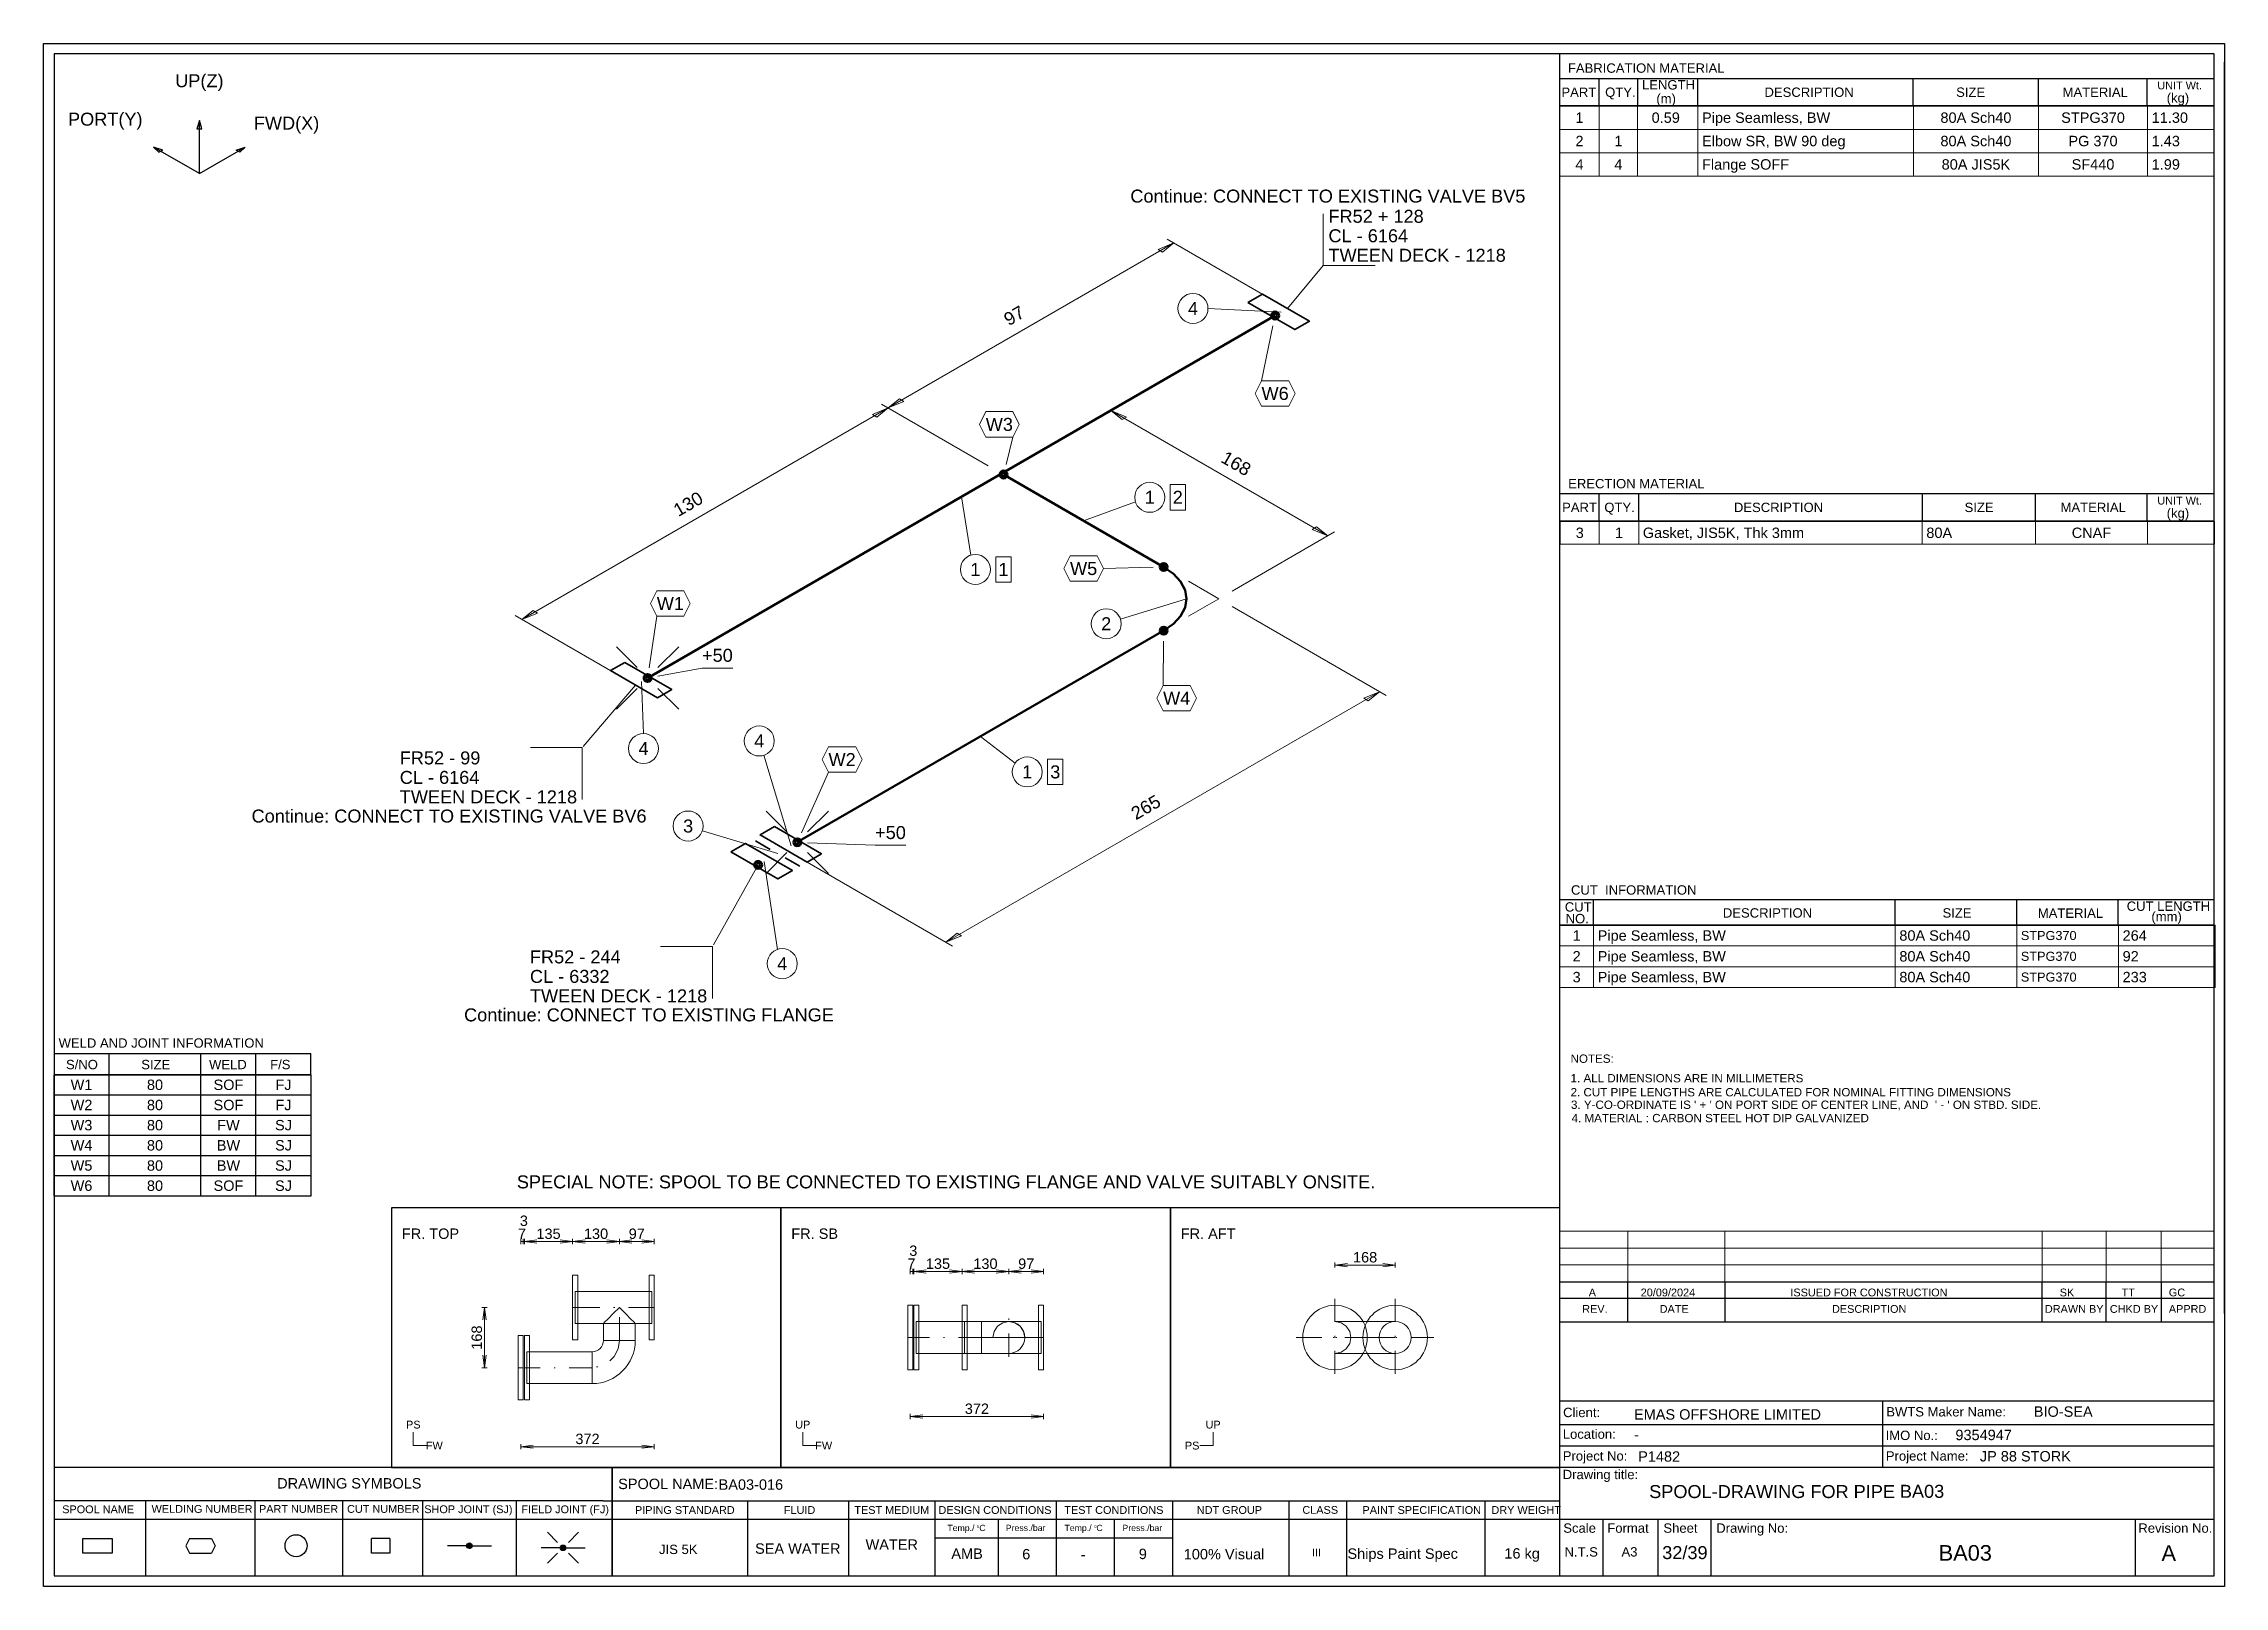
# Model space of a CAD drawing. Header units: millimetres. Extents: x 0 to 420, y 0 to 297.
import ezdxf
from ezdxf.enums import TextEntityAlignment as Align

# ---------------------------------------------------------------- set-up
doc = ezdxf.new("R2010")
doc.units = ezdxf.units.MM
doc.linetypes.add('DOTTED_DASHED5', pattern=[9.99998, 4.444436, -2.666661, 0.222222, -2.666661])
doc.linetypes.add('DOTTED_DASHED6', pattern=[10, 4.444444, -2.666667, 0.222222, -2.666667])
for name, color, linetype in [('FramesFromTables', 40, 'Continuous'), ('I_Coordinates', 11, 'Continuous'), ('I_CutNumbers', 10, 'Continuous'), ('I_Dimensions', 4, 'Continuous'), ('I_OtherComponents', 2, 'Continuous'), ('I_PartNumbers', 9, 'Continuous'), ('I_Pipes', 1, 'Continuous'), ('I_Tags', 8, 'Continuous'), ('SymbolsOnDrawingSheet', 1, 'Continuous'), ('TextFromTables', 2, 'Continuous'), ('TextFromTextBoxes', 2, 'Continuous')]:
    doc.layers.add(name, color=color, linetype=linetype)
doc.styles.add('Cadmatic Default Text', font='arial.ttf')

msp = doc.modelspace()

# ---------------------------------------------------------------- texts
at = {"layer": 'I_Coordinates', "linetype": 'ByBlock', "lineweight": 0, "style": 'Cadmatic Default Text'}
for s, p in [('Continue: CONNECT TO EXISTING VALVE BV5', (209.3, 268.9)), ('FR52 - 99', (68.59, 160.74)), ('CL - 6164', (68.59, 156.99)), ('TWEEN DECK - 1218', (68.59, 153.24)), ('Continue: CONNECT TO EXISTING VALVE BV6', (40.05, 149.55)), ('FR52 - 244', (93.66, 122.43)), ('CL - 6332', (93.66, 118.68)), ('TWEEN DECK - 1218', (93.66, 114.93)), ('Continue: CONNECT TO EXISTING FLANGE', (80.98, 111.27)), ('SPECIAL NOTE: SPOOL TO BE CONNECTED TO EXISTING FLANGE AND VALVE SUITABLY ONSITE.', (91.14, 79.12))]:
    msp.add_text(s, height=2.5, dxfattribs=at).set_placement(p, align=Align.TOP_LEFT)
for s, p in [('FR52 + 128', (247.45, 262.51)), ('CL - 6164', (247.45, 258.76)), ('TWEEN DECK - 1218', (247.45, 255.01))]:
    msp.add_text(s, height=2.5, dxfattribs=at).set_placement(p)
at = {"layer": 'SymbolsOnDrawingSheet', "linetype": 'ByBlock', "lineweight": 25, "style": 'Cadmatic Default Text'}
for s, p in [('UP(Z)', (30, 289.86)), ('PORT(Y)', (11.88, 282.46)), ('FWD(X)', (46.79, 281.7))]:
    msp.add_text(s, height=2.5, dxfattribs=at).set_placement(p, align=Align.MIDDLE_CENTER)
at = {"layer": 'SymbolsOnDrawingSheet', "linetype": 'ByBlock', "lineweight": 13, "style": 'Cadmatic Default Text'}
for s, p in [('3', (92.49, 70.39)), ('7', (92.14, 67.89)), ('135', (97.24, 67.89)), ('130', (106.39, 67.89)), ('97', (114.24, 67.89)), ('7', (167.14, 62.12)), ('3', (167.49, 64.62)), ('135', (172.24, 62.12)), ('130', (181.39, 62.12)), ('97', (189.24, 62.12)), ('168', (254.51, 63.36)), ('372', (179.74, 34.2)), ('372', (104.75, 28.39))]:
    msp.add_text(s, height=2, dxfattribs=at).set_placement(p, align=Align.MIDDLE_CENTER)
at = {"layer": 'SymbolsOnDrawingSheet', "linetype": 'ByBlock', "lineweight": 25, "style": 'Cadmatic Default Text'}
for s, p in [('FR. TOP', (69, 68.9)), ('FR. SB', (144, 68.9)), ('FR. AFT', (219, 68.9))]:
    msp.add_text(s, height=2, dxfattribs=at).set_placement(p, align=Align.TOP_LEFT)
at = {"layer": 'SymbolsOnDrawingSheet', "linetype": 'ByBlock', "lineweight": 13, "style": 'Cadmatic Default Text'}
msp.add_text('168', height=2, rotation=90, dxfattribs=at).set_placement((83.42, 47.89), align=Align.MIDDLE_CENTER)
at = {"layer": 'SymbolsOnDrawingSheet', "linetype": 'ByBlock', "lineweight": 18, "style": 'Cadmatic Default Text'}
for s, p in [('PS', (71.2, 31.14)), ('UP', (146.2, 31.14)), ('UP', (225.24, 31.14)), ('FW', (75.24, 27.1)), ('FW', (150.24, 27.1)), ('PS', (221.2, 27.1))]:
    msp.add_text(s, height=1.5, dxfattribs=at).set_placement(p, align=Align.MIDDLE_CENTER)

# ---------------------------------------------------------------- blocks, each defined once
blk = doc.blocks.new('BA01727257968_BOM_4')
at = {"layer": 'FramesFromTables', "linetype": 'ByBlock', "lineweight": 18}
for p, q in [((292, 285), (418, 285)), ((292, 271.5), (292, 285)), ((292, 271.5), (292, 285)), ((299.6, 271.5), (299.6, 285)), ((299.6, 271.5), (299.6, 285)), ((307, 271.5), (307, 285)), ((307, 271.5), (307, 285)), ((318.6, 271.5), (318.6, 285)), ((318.6, 271.5), (318.6, 285)), ((360.1, 271.5), (360.1, 285)), ((360.1, 271.5), (360.1, 285)), ((384.2, 271.5), (384.2, 285)), ((384.2, 271.5), (384.2, 285)), ((405.2, 271.5), (405.2, 285)), ((405.2, 271.5), (405.2, 285)), ((418, 271.5), (418, 285)), ((292, 280.5), (418, 280.5)), ((292, 276), (418, 276)), ((292, 205), (418.1, 205)), ((292, 200.67), (292, 205)), ((292.1, 200.67), (292.1, 205)), ((299.6, 200.67), (299.6, 205)), ((299.6, 200.67), (299.6, 205)), ((307.2, 200.67), (307.2, 205)), ((307.2, 200.67), (307.2, 205)), ((361.8, 200.67), (361.8, 205)), ((361.8, 200.67), (361.8, 205)), ((383.6, 200.67), (383.6, 205)), ((383.6, 200.67), (383.6, 205)), ((405.2, 200.67), (405.2, 205)), ((405.2, 200.67), (405.2, 205)), ((418, 200.67), (418, 205)), ((292, 127.3), (418.2, 127.3)), ((292, 115.3), (292, 127.3)), ((292, 115.3), (292, 127.3)), ((298.5, 115.3), (298.5, 127.3)), ((298.5, 115.3), (298.5, 127.3)), ((356.6, 115.3), (356.6, 127.3)), ((356.6, 115.3), (356.6, 127.3)), ((380, 115.3), (380, 127.3)), ((380, 115.3), (380, 127.3)), ((399.6, 115.3), (399.6, 127.3)), ((399.6, 115.3), (399.6, 127.3)), ((418, 115.3), (418, 127.3)), ((292, 123.3), (418.2, 123.3)), ((292, 119.3), (418.2, 119.3)), ((292, 68.4), (418, 68.4)), ((292, 58.6), (292, 68.4)), ((292, 58.6), (292, 68.4)), ((305.1, 58.6), (305.1, 68.4)), ((305.1, 58.6), (305.1, 68.4)), ((323.8, 58.6), (323.8, 68.4)), ((323.8, 58.6), (323.8, 68.4)), ((384.9, 58.6), (384.9, 68.4)), ((384.9, 58.6), (384.9, 68.4)), ((397.2, 58.6), (397.2, 68.4)), ((397.2, 58.6), (397.2, 68.4)), ((407.8, 58.6), (407.8, 68.4)), ((407.8, 58.6), (407.8, 68.4)), ((418, 58.6), (418, 68.4)), ((292, 65.13), (418, 65.13)), ((292, 61.87), (418, 61.87))]:
    blk.add_line(p, q, dxfattribs=at)
at = {"layer": 'FramesFromTables', "linetype": 'ByBlock', "lineweight": -3}
for p, q in [((2, 98.5), (51.5, 98.5)), ((2, 75.19), (2, 98.5)), ((2, 75.19), (2, 98.5)), ((12.6, 75.19), (12.6, 98.5)), ((12.6, 75.19), (12.6, 98.5)), ((30.3, 75.19), (30.3, 98.5)), ((30.3, 75.19), (30.3, 98.5)), ((40.9, 75.19), (40.9, 98.5)), ((40.9, 75.19), (40.9, 98.5)), ((51.5, 75.19), (51.5, 98.5)), ((2, 94.62), (51.5, 94.62)), ((2, 90.73), (51.5, 90.73)), ((2, 86.85), (51.5, 86.85)), ((2, 82.96), (51.5, 82.96)), ((2, 79.08), (51.5, 79.08))]:
    blk.add_line(p, q, dxfattribs=at)
at = {"layer": 'FramesFromTables', "linetype": 'ByBlock', "lineweight": 18, "flags": 128}
for points in [[(292, 271.5), (418, 271.5), (418, 285)], [(292, 200.67), (418.1, 200.67), (418.1, 205)], [(292, 115.3), (418.2, 115.3), (418.2, 127.3)], [(292, 58.6), (418, 58.6), (418, 68.4)]]:
    blk.add_lwpolyline(points, dxfattribs=at)
at = {"layer": 'FramesFromTables', "linetype": 'ByBlock', "lineweight": -3, "flags": 128}
blk.add_lwpolyline([(2, 75.19), (51.5, 75.19), (51.5, 98.5)], dxfattribs=at)
at = {"layer": 'TextFromTables', "linetype": 'ByBlock', "lineweight": 13, "style": 'Cadmatic Default Text'}
for s, p in [('1', (295.8, 282.75)), ('2', (295.8, 278.25)), ('4', (295.8, 273.75))]:
    blk.add_text(s, height=2, dxfattribs=at).set_placement(p, align=Align.MIDDLE_CENTER)
at = {"layer": 'TextFromTables', "linetype": 'ByBlock', "lineweight": 25, "style": 'Cadmatic Default Text'}
for s, p in [('0.59 ', (312.8, 282.75)), ('80A Sch40', (372.15, 282.75)), ('STPG370', (394.7, 282.75)), ('1', (303.3, 278.25)), ('80A Sch40', (372.15, 278.25)), ('PG 370', (394.7, 278.25)), ('4', (303.3, 273.75)), ('80A JIS5K', (372.15, 273.75)), ('SF440', (394.7, 273.75)), ('3', (295.85, 202.83)), ('1', (303.4, 202.83)), ('CNAF', (394.4, 202.83)), ('1', (295.25, 125.3)), ('2', (295.25, 121.3)), ('3', (295.25, 117.3)), ('W1', (7.3, 96.56)), ('80', (21.45, 96.56)), ('SOF', (35.6, 96.56)), ('FJ', (46.2, 96.56)), ('W2', (7.3, 92.67)), ('80', (21.45, 92.67)), ('SOF', (35.6, 92.67)), ('FJ', (46.2, 92.67)), ('W3', (7.3, 88.79)), ('80', (21.45, 88.79)), ('FW', (35.6, 88.79)), ('SJ', (46.2, 88.79)), ('W4', (7.3, 84.91)), ('80', (21.45, 84.91)), ('BW', (35.6, 84.91)), ('SJ', (46.2, 84.91)), ('W5', (7.3, 81.02)), ('80', (21.45, 81.02)), ('BW', (35.6, 81.02)), ('SJ', (46.2, 81.02)), ('W6', (7.3, 77.14)), ('80', (21.45, 77.14)), ('SOF', (35.6, 77.14)), ('SJ', (46.2, 77.14))]:
    blk.add_text(s, height=2, dxfattribs=at).set_placement(p, align=Align.MIDDLE_CENTER)
for s, height, p in [('Pipe Seamless, BW ', 2, (319.4, 282.75)), ('11.30', 2, (406, 282.75)), ('Elbow SR, BW 90 deg', 2, (319.4, 278.25)), ('1.43', 2, (406, 278.25)), ('Flange SOFF ', 2, (319.4, 273.75)), ('1.99', 2, (406, 273.75)), ('Gasket, JIS5K, Thk 3mm ', 2, (308, 202.83)), ('80A', 2, (362.6, 202.83)), ('Pipe Seamless, BW', 2, (299.3, 125.3)), ('80A Sch40', 2, (357.4, 125.3)), ('STPG370', 1.75, (380.8, 125.3)), ('264', 2, (400.4, 125.3)), ('Pipe Seamless, BW', 2, (299.3, 121.3)), ('80A Sch40', 2, (357.4, 121.3)), ('STPG370', 1.75, (380.8, 121.3)), ('92', 2, (400.4, 121.3)), ('Pipe Seamless, BW', 2, (299.3, 117.3)), ('80A Sch40', 2, (357.4, 117.3)), ('STPG370', 1.75, (380.8, 117.3)), ('233', 2, (400.4, 117.3))]:
    blk.add_text(s, height=height, dxfattribs=at).set_placement(p, align=Align.MIDDLE_LEFT)
at = {"layer": 'TextFromTextBoxes', "linetype": 'ByBlock', "lineweight": -3, "style": 'Cadmatic Default Text'}
for s, p in [('EMAS OFFSHORE LIMITED', (306.3, 33.1)), ('BIO-SEA', (383.3, 33.65)), ('9354947', (368.2, 29.15)), ('-', (306.3, 29.2)), ('P1482', (307.1, 25)), ('JP 88 STORK', (372.9, 25.05)), ('BA03-016', (130, 19.6))]:
    blk.add_text(s, height=2, dxfattribs=at).set_placement(p, align=Align.MIDDLE_LEFT)
at = {"layer": 'TextFromTextBoxes', "linetype": 'ByBlock', "lineweight": 25, "style": 'Cadmatic Default Text'}
blk.add_text('BA03', height=2.5, dxfattribs=at).set_placement((357.5, 18.3), align=Align.MIDDLE_LEFT)
at = {"layer": 'TextFromTextBoxes', "linetype": 'ByBlock', "lineweight": -3, "style": 'Cadmatic Default Text'}
for s, height, p in [('WATER', 2, (163.35, 8.05)), ('SEA WATER', 2, (145.25, 7.28)), ('AMB', 2, (177.85, 6.3)), ('6', 2, (189.25, 6.2)), ('-', 2, (200.2, 6.15)), ('9', 2, (211.7, 6.25)), ('100% Visual', 2, (227.35, 6.2)), ('Ships Paint Spec', 2, (261.75, 6.3)), ('16 kg', 2, (284.75, 6.35)), ('32/39', 2.5, (316.1, 6.5))]:
    blk.add_text(s, height=height, dxfattribs=at).set_placement(p, align=Align.MIDDLE_CENTER)
at = {"layer": 'TextFromTextBoxes', "linetype": 'ByBlock', "lineweight": 25, "style": 'Cadmatic Default Text'}
blk.add_text('BA03', height=3, dxfattribs=at).set_placement((370.1, 6.45), align=Align.MIDDLE_CENTER)
blk = doc.blocks.new('SEDS_SPOOL_FORMAT_Gol_8')
at = {"layer": 'SymbolsOnDrawingSheet', "linetype": 'ByBlock', "lineweight": -3, "flags": 128}
for points in [[(0, 297), (420, 297), (420, 0), (0, 0), (0, 297)], [(418.01, 295.01), (2, 295.01)], [(2, 295.01), (2, 2)], [(292.02, 50.91), (292.02, 295.01)], [(418.01, 2), (418.01, 295.01)], [(292.02, 290.3), (418.01, 290.3)], [(299.59, 285.01), (299.59, 290.3)], [(307.02, 285.01), (307.02, 290.3)], [(318.61, 285.01), (318.61, 290.3)], [(360.08, 285.01), (360.08, 290.3)], [(384.18, 285.01), (384.18, 290.3)], [(405.15, 285.01), (405.15, 290.3)], [(405.15, 285.01), (405.15, 290.3)], [(420, 52.53), (420, 293.46)], [(420, 52.53), (420, 293.46)], [(292.02, 284.66), (292.02, 288.77)], [(292, 285), (418, 285)], [(292, 253.5), (292, 285)], [(292, 253.5), (292, 285)], [(292.02, 285.01), (418.01, 285.01)], [(418.01, 285.01), (292.02, 285.01)], [(418, 253.5), (418, 285)], [(292.02, 210.38), (418.01, 210.38)], [(299.57, 205.08), (299.57, 210.38)], [(307.21, 205.08), (307.21, 210.38)], [(361.83, 205.03), (361.83, 210.38)], [(383.61, 205.08), (383.61, 210.38)], [(405.15, 205.17), (405.15, 210.38)], [(292.02, 205.08), (292.02, 209.18)], [(292.02, 205.08), (418.01, 205.08)], [(292.02, 186.7), (292.02, 205.08)], [(292.02, 186.7), (292.02, 205.08)], [(418.01, 205.08), (292.02, 205.08)], [(418, 166), (418, 205)], [(292.02, 132.23), (418.01, 132.23)], [(292.02, 127.3), (292.02, 131.41)], [(298.48, 127.3), (298.48, 132.23)], [(356.6, 127.3), (356.6, 132.23)], [(380.01, 127.3), (380.01, 132.23)], [(399.56, 127.3), (399.56, 132.23)], [(292.02, 127.3), (418.01, 127.3)], [(418.01, 127.3), (292.02, 127.3)], [(418, 111.3), (418, 127.3)], [(2, 102.57), (51.49, 102.57)], [(12.6, 98.45), (12.6, 102.57)], [(30.28, 98.45), (30.28, 102.57)], [(40.88, 98.45), (40.88, 102.57)], [(51.49, 98.45), (51.49, 102.57)], [(2, 98.5), (51.5, 98.5)], [(2, 98.5), (51.5, 98.5)], [(51.49, 98.47), (2, 98.47)], [(2, 98.45), (51.49, 98.45)], [(418, 55.4), (418, 68.5)], [(292.02, 52.57), (292.02, 66.5)], [(292.02, 52.57), (292.02, 66.5)], [(292.02, 58.6), (418.01, 58.6)], [(292.02, 55.47), (418.01, 55.47)], [(305.1, 50.91), (305.1, 58.6)], [(323.84, 50.91), (323.84, 58.6)], [(384.91, 50.91), (384.91, 58.6)], [(397.21, 50.91), (397.21, 58.6)], [(407.86, 50.91), (407.86, 58.6)], [(292.02, 50.91), (418.01, 50.91)], [(292.02, 2), (292.02, 50.91)], [(292.02, 35.73), (418.01, 35.73)], [(354.24, 22.93), (354.24, 35.73)], [(292.02, 31.13), (418.01, 31.13)], [(292.02, 27.03), (418.01, 27.03)], [(2, 22.93), (107.74, 22.93)], [(107.74, 22.93), (292.02, 22.93)], [(109.52, 22.93), (109.52, 2)], [(109.52, 2), (109.52, 22.93)], [(292.02, 22.93), (418.01, 22.93)], [(107.74, 16.45), (2, 16.45)], [(2, 12.91), (292.02, 12.91)], [(19.62, 16.45), (19.62, 2)], [(40.69, 16.45), (40.69, 2)], [(57.56, 16.45), (57.56, 2)], [(72.95, 16.45), (72.95, 2)], [(91.02, 16.45), (91.02, 2)], [(107.74, 16.45), (292.02, 16.45)], [(135.58, 16.45), (135.58, 2)], [(155.03, 16.45), (155.03, 2)], [(171.67, 16.45), (171.67, 2)], [(183.82, 12.91), (183.82, 2)], [(195.02, 16.45), (195.02, 2)], [(206.21, 12.91), (206.21, 2)], [(217.4, 16.45), (217.4, 2)], [(239.85, 16.45), (239.85, 2)], [(250.91, 16.34), (250.91, 2)], [(277.59, 16.45), (277.59, 2)], [(292.02, 12.91), (418.01, 12.91)], [(300.39, 2), (300.39, 12.91)], [(310.96, 2), (310.96, 12.91)], [(321.13, 2), (321.13, 12.91)], [(402.9, 2), (402.9, 12.91)], [(13.2, 6.41), (7.55, 6.41), (7.55, 9.23), (13.2, 9.23)], [(13.2, 9.23), (13.2, 6.41)], [(28.12, 9.23), (27.42, 7.82)], [(28.12, 9.23), (32.36, 9.23)], [(32.36, 9.23), (33.07, 7.82)], [(66.68, 9.23), (66.68, 6.41), (63.15, 6.41), (63.15, 9.23)], [(66.68, 9.23), (63.15, 9.23)], [(99, 8.47), (97.06, 10.41)], [(101.09, 8.47), (103.03, 10.41)], [(171.67, 9.37), (217.4, 9.37)], [(171.67, 9.37), (217.4, 9.37)], [(27.42, 7.82), (28.12, 6.41)], [(28.12, 6.41), (32.36, 6.41)], [(33.07, 7.82), (32.36, 6.41)], [(81.48, 7.82), (77.79, 7.82)], [(81.49, 7.78), (82.04, 8.32)], [(81.51, 7.9), (81.93, 8.32)], [(81.52, 7.7), (82.14, 8.32)], [(81.55, 7.62), (82.22, 8.29)], [(81.56, 8.06), (81.76, 8.26)], [(81.57, 7.54), (82.28, 8.25)], [(81.62, 7.48), (82.34, 8.2)], [(81.68, 7.44), (82.4, 8.16)], [(81.74, 7.39), (82.45, 8.1)], [(81.8, 7.35), (82.48, 8.02)], [(81.88, 7.32), (82.5, 7.94)], [(81.98, 7.32), (82.53, 7.86)], [(82.09, 7.32), (82.52, 7.75)], [(82.24, 7.36), (82.47, 7.59)], [(82.54, 7.82), (86.24, 7.82)], [(99.51, 7.42), (95.82, 7.42)], [(99, 6.38), (97.06, 4.44)], [(99.53, 7.47), (99.99, 7.93)], [(99.53, 7.37), (100.1, 7.93)], [(99.56, 7.29), (100.2, 7.93)], [(99.58, 7.62), (99.88, 7.93)], [(99.58, 7.21), (100.27, 7.89)], [(99.61, 7.13), (100.33, 7.84)], [(99.67, 7.08), (100.39, 7.8)], [(99.73, 7.03), (100.45, 7.75)], [(99.79, 6.99), (100.49, 7.69)], [(99.85, 6.94), (100.52, 7.61)], [(99.94, 6.92), (100.54, 7.53)], [(100.04, 6.92), (100.57, 7.45)], [(100.15, 6.92), (100.54, 7.31)], [(100.38, 7.04), (100.49, 7.15)], [(100.57, 7.42), (104.27, 7.42)], [(101.09, 6.38), (103.03, 4.44)], [(2, 2), (418.01, 2)]]:
    blk.add_lwpolyline(points, dxfattribs=at)
at = {"layer": 'SymbolsOnDrawingSheet', "linetype": 'ByBlock', "lineweight": -3}
for centre, radius in [((48.63, 7.82), 2.12), ((82.01, 7.82), 0.53), ((100.04, 7.42), 0.53)]:
    blk.add_circle(centre, radius, dxfattribs=at)
at = {"layer": 'SymbolsOnDrawingSheet', "linetype": 'ByBlock', "lineweight": -3, "style": 'Cadmatic Default Text'}
for s, height, p in [('FABRICATION MATERIAL', 1.8, (293.57, 293.19)), ('LENGTH', 1.8, (307.84, 289.97)), ('PART', 1.8, (292.32, 288.55)), ('QTY.', 1.8, (300.74, 288.55)), ('DESCRIPTION', 1.8, (331.43, 288.55)), ('SIZE', 1.8, (368.34, 288.55)), ('MATERIAL', 1.8, (388.84, 288.55)), ('UNIT Wt.', 1.5, (407.08, 289.7)), (' (kg)', 1.8, (408.19, 287.46)), ('ERECTION MATERIAL', 1.8, (293.62, 213.19)), ('PART', 1.8, (292.45, 208.62)), ('QTY.', 1.8, (300.58, 208.62)), ('DESCRIPTION', 1.8, (325.54, 208.62)), ('SIZE', 1.8, (369.97, 208.62)), ('MATERIAL', 1.8, (388.45, 208.62)), ('UNIT Wt.', 1.5, (407.08, 209.77)), (' (kg)', 1.8, (408.19, 207.53)), ('CUT  INFORMATION', 1.8, (294.16, 134.97)), ('CUT ', 1.8, (292.97, 131.7)), ('DESCRIPTION', 1.8, (323.41, 130.55)), ('SIZE', 1.8, (365.72, 130.55)), ('MATERIAL', 1.8, (384.07, 130.5)), ('CUT LENGTH', 1.8, (401.19, 131.85)), ('NO.', 1.8, (293.13, 129.46)), ('(mm)', 1.8, (405.94, 129.85)), ('WELD AND JOINT INFORMATION', 1.8, (2.89, 105.5)), ('S/NO', 1.8, (4.31, 101.36)), ('SIZE', 1.8, (18.81, 101.36)), ('WELD', 1.8, (31.86, 101.36)), ('F/S', 1.8, (43.63, 101.36)), ('SPOOL-DRAWING FOR PIPE', 2.5, (309.22, 19.5))]:
    blk.add_text(s, height=height, dxfattribs=at).set_placement(p, align=Align.TOP_LEFT)
for s, height, p in [('(m)', 1.8, (310.6, 285.51)), ('Client:', 1.8, (292.64, 32.58)), ('BWTS Maker Name:', 1.8, (354.88, 32.71)), ('Location:', 1.8, (292.58, 28.41)), ('IMO No.:', 1.8, (354.76, 28.17)), ('Project No:', 1.8, (292.58, 24.2)), ('Project Name:', 1.8, (354.8, 24.2)), ('Drawing title:', 1.8, (292.57, 20.64)), ('DRAWING SYMBOLS', 2, (44.98, 18.84)), ('Temp./  C   ', 1.2, (174.06, 10.65)), ('0', 0.53, (179.71, 11.25)), ('Press./bar', 1.2, (185.31, 10.65)), ('Temp./  C   ', 1.2, (196.61, 10.65)), ('0', 0.53, (202.37, 11.25)), ('Press./bar', 1.2, (207.78, 10.65)), ('Scale', 1.8, (292.68, 10.32)), ('Format', 1.8, (301.16, 10.32)), ('Sheet', 1.8, (311.96, 10.32)), ('Drawing No:', 1.8, (322.14, 10.32)), ('Revision No.', 1.8, (403.43, 10.32)), ('N.T.S', 1.8, (292.92, 5.74)), ('A3', 1.8, (303.89, 5.74))]:
    blk.add_text(s, height=height, dxfattribs=at).set_placement(p)
for s, height, p in [('NOTES:', 1.6, (294.08, 101.59)), ('1. ALL DIMENSIONS ARE IN MILLIMETERS', 1.6, (294.08, 97.83)), ('2. CUT PIPE LENGTHS ARE CALCULATED FOR NOMINAL FITTING DIMENSIONS', 1.6, (294.08, 95.13)), ("3. Y-CO-ORDINATE IS ' + ' ON PORT SIDE OF CENTER LINE, AND  ' - ' ON STBD. SIDE.", 1.6, (294.16, 92.72)), ('4. MATERIAL : CARBON STEEL HOT DIP GALVANIZED', 1.6, (294.28, 90.15)), ('A', 1.5, (297.58, 56.58)), ('20/09/2024', 1.5, (307.59, 56.58)), ('ISSUED FOR CONSTRUCTION', 1.5, (336.41, 56.58)), ('SK', 1.5, (388.28, 56.58)), ('TT', 1.5, (400.21, 56.58)), ('GC', 1.5, (409.3, 56.58)), ('REV.', 1.5, (296.32, 53.41)), ('DATE', 1.5, (311.24, 53.41)), ('DESCRIPTION', 1.5, (344.43, 53.41)), ('DRAWN BY', 1.5, (385.43, 53.41)), ('CHKD BY', 1.5, (397.94, 53.41)), ('APPRD', 1.5, (409.3, 53.41)), ('SPOOL NAME:', 2, (110.65, 19.73)), ('SPOOL NAME', 1.5, (3.58, 14.83)), ('WELDING NUMBER', 1.5, (20.79, 14.91)), ('PART NUMBER', 1.5, (41.48, 14.91)), ('CUT NUMBER', 1.5, (58.44, 14.91)), ('SHOP JOINT (SJ)', 1.5, (73.31, 14.85)), ('FIELD JOINT (FJ)', 1.5, (92, 14.83)), ('PIPING STANDARD', 1.5, (113.89, 14.7)), ('FLUID', 1.5, (142.57, 14.7)), ('TEST MEDIUM', 1.5, (156.14, 14.7)), ('DESIGN CONDITIONS', 1.5, (172.34, 14.7)), ('TEST CONDITIONS', 1.5, (196.58, 14.7)), ('NDT GROUP', 1.5, (222.09, 14.7)), ('CLASS', 1.5, (242.43, 14.72)), ('PAINT SPECIFICATION', 1.5, (254.01, 14.7)), ('DRY WEIGHT', 1.5, (278.84, 14.7)), ('JIS 5K', 1.8, (118.53, 7.12)), ('III', 1.5, (244.26, 6.51)), ('A', 3, (407.89, 6.4))]:
    blk.add_text(s, height=height, dxfattribs=at).set_placement(p, align=Align.MIDDLE_LEFT)
blk = doc.blocks.new('BA01727257968_PRT_134_3')
at = {"layer": 'I_OtherComponents', "linetype": 'ByBlock', "lineweight": 35, "flags": 128}
blk.add_lwpolyline([(179.95, 223.88), (182.73, 225.48), (191.78, 220.26), (189, 218.65), (179.95, 223.88)], dxfattribs=at)
at = {"layer": 'I_OtherComponents', "linetype": 'ByBlock', "lineweight": 50}
for radius in [0.75, 0.375]:
    blk.add_circle((185.18, 221.35), radius, dxfattribs=at)
blk = doc.blocks.new('BA01727257968_PRT_135_3')
at = {"layer": 'I_Pipes', "linetype": 'ByBlock', "lineweight": 50}
blk.add_line((185.18, 221.35), (64.32, 151.57), dxfattribs=at)
blk = doc.blocks.new('BA01727257968_PRT_138_3')
at = {"layer": 'I_OtherComponents', "linetype": 'ByBlock', "lineweight": 35, "flags": 128}
blk.add_lwpolyline([(59.94, 154.59), (57.16, 152.99), (66.21, 147.76), (68.99, 149.37), (59.94, 154.59)], dxfattribs=at)
at = {"layer": 'I_OtherComponents', "linetype": 'ByBlock', "lineweight": 50}
for radius in [0.75, 0.375]:
    blk.add_circle((64.32, 151.57), radius, dxfattribs=at)
blk = doc.blocks.new('BA01727257968_PRT_139_3')
at = {"layer": 'I_Pipes', "linetype": 'ByBlock', "lineweight": 50}
blk.add_line((163.72, 172.94), (132.88, 190.74), dxfattribs=at)
blk = doc.blocks.new('BA01727257968_PRT_140_3')
at = {"layer": 'I_Pipes', "linetype": 'ByBlock', "lineweight": 0}
for q in [(168.49, 170.19), (168.49, 163.45)]:
    blk.add_line((174.33, 166.82), q, dxfattribs=at)
at = {"layer": 'I_Pipes', "linetype": 'ByBlock', "lineweight": 50, "flags": 128}
blk.add_lwpolyline([(163.72, 172.94), (165.59, 171.63), (166.97, 170.13), (167.83, 168.51), (168.11, 166.82), (167.83, 165.13), (166.97, 163.5), (165.59, 162), (163.72, 160.69)], dxfattribs=at)
at = {"layer": 'I_Pipes', "linetype": 'ByBlock', "lineweight": 50}
for centre, radius in [((163.72, 172.94), 0.75), ((163.72, 172.94), 0.375), ((163.72, 160.69), 0.75), ((163.72, 160.69), 0.375)]:
    blk.add_circle(centre, radius, dxfattribs=at)
blk = doc.blocks.new('BA01727257968_PRT_141_3')
at = {"layer": 'I_Pipes', "linetype": 'ByBlock', "lineweight": 50}
blk.add_line((163.72, 160.69), (93.15, 119.95), dxfattribs=at)
blk = doc.blocks.new('BA01727257968_PRT_142_3')
at = {"layer": 'I_OtherComponents', "linetype": 'ByBlock', "lineweight": 35, "flags": 128}
blk.add_lwpolyline([(88.76, 122.97), (85.98, 121.36), (95.03, 116.14), (97.81, 117.74), (88.76, 122.97)], dxfattribs=at)
at = {"layer": 'I_OtherComponents', "linetype": 'ByBlock', "lineweight": 50}
for radius in [0.75, 0.375]:
    blk.add_circle((93.15, 119.95), radius, dxfattribs=at)
blk = doc.blocks.new('BA01727257968_PRT_143_3')
at = {"layer": 'I_OtherComponents', "linetype": 'ByBlock', "lineweight": 35}
for p, q in [((87.96, 118.59), (85.13, 120.22)), ((93.62, 115.32), (90.79, 116.95))]:
    blk.add_line(p, q, dxfattribs=at)
blk = doc.blocks.new('BA01727257968_PRT_144_3')
at = {"layer": 'I_OtherComponents', "linetype": 'ByBlock', "lineweight": 35, "flags": 128}
blk.add_lwpolyline([(80.37, 118.12), (83.15, 119.73), (92.21, 114.5), (89.42, 112.9), (80.37, 118.12)], dxfattribs=at)
at = {"layer": 'I_OtherComponents', "linetype": 'ByBlock', "lineweight": 50}
for radius in [0.75, 0.375]:
    blk.add_circle((85.61, 115.59), radius, dxfattribs=at)
blk = doc.blocks.new('BA01727257968_DIM_0_3')
at = {"layer": 'I_Dimensions', "linetype": 'ByBlock', "lineweight": 0}
for p, q in [((135.13, 192.45), (154.83, 203.82)), ((153.53, 203.07), (195.33, 178.94)), ((196.63, 179.69), (176.93, 168.32))]:
    blk.add_line(p, q, dxfattribs=at)
at = {"layer": 'I_Dimensions', "linetype": 'ByBlock', "lineweight": 0, "flags": 128}
for points in [[(153.53, 203.07), (155.7, 201.32), (156.56, 201.82), (153.53, 203.07)], [(195.33, 178.94), (192.3, 180.19), (193.16, 180.69), (195.33, 178.94)]]:
    blk.add_lwpolyline(points, dxfattribs=at)
at = {"layer": 'I_Dimensions', "linetype": 'ByBlock', "lineweight": 0, "style": 'Cadmatic Default Text'}
blk.add_text('168', height=2.5, rotation=330, dxfattribs=at).set_placement((177.68, 192.88), align=Align.MIDDLE_CENTER)
blk = doc.blocks.new('BA01727257968_DIM_1_3')
at = {"layer": 'I_Dimensions', "linetype": 'ByBlock', "lineweight": 0}
for p, q in [((40.1, 162.83), (110.66, 203.57)), ((109.36, 204.32), (129.93, 192.45)), ((59.37, 151.71), (38.8, 163.58))]:
    blk.add_line(p, q, dxfattribs=at)
at = {"layer": 'I_Dimensions', "linetype": 'ByBlock', "lineweight": 0, "flags": 128}
for points in [[(110.66, 203.57), (108.5, 201.82), (107.63, 202.32), (110.66, 203.57)], [(40.1, 162.83), (43.13, 164.08), (42.26, 164.58), (40.1, 162.83)]]:
    blk.add_lwpolyline(points, dxfattribs=at)
at = {"layer": 'I_Dimensions', "linetype": 'ByBlock', "lineweight": 0, "style": 'Cadmatic Default Text'}
blk.add_text('130', height=2.5, rotation=30, dxfattribs=at).set_placement((72.13, 185.08), align=Align.MIDDLE_CENTER)
blk = doc.blocks.new('BA01727257968_DIM_2_3')
at = {"layer": 'I_Dimensions', "linetype": 'ByBlock', "lineweight": 0}
for p, q in [((110.66, 203.57), (165.67, 235.33)), ((164.37, 236.08), (184.94, 224.21)), ((129.93, 192.45), (109.36, 204.32))]:
    blk.add_line(p, q, dxfattribs=at)
at = {"layer": 'I_Dimensions', "linetype": 'ByBlock', "lineweight": 0, "flags": 128}
for points in [[(165.67, 235.33), (163.5, 233.58), (162.64, 234.08), (165.67, 235.33)], [(110.66, 203.57), (113.69, 204.82), (112.83, 205.32), (110.66, 203.57)]]:
    blk.add_lwpolyline(points, dxfattribs=at)
at = {"layer": 'I_Dimensions', "linetype": 'ByBlock', "lineweight": 0, "style": 'Cadmatic Default Text'}
blk.add_text('97', height=2.5, rotation=30, dxfattribs=at).set_placement((134.92, 221.33), align=Align.MIDDLE_CENTER)
blk = doc.blocks.new('BA01727257968_DIM_3_3')
at = {"layer": 'I_Dimensions', "linetype": 'ByBlock', "lineweight": 0}
for p, q in [((206.59, 148.19), (176.93, 165.32)), ((121.75, 100.71), (205.29, 148.94)), ((93.39, 117.09), (123.05, 99.96))]:
    blk.add_line(p, q, dxfattribs=at)
at = {"layer": 'I_Dimensions', "linetype": 'ByBlock', "lineweight": 0, "flags": 128}
for points in [[(205.29, 148.94), (203.12, 147.19), (202.26, 147.69), (205.29, 148.94)], [(121.75, 100.71), (124.78, 101.96), (123.92, 102.46), (121.75, 100.71)]]:
    blk.add_lwpolyline(points, dxfattribs=at)
at = {"layer": 'I_Dimensions', "linetype": 'ByBlock', "lineweight": 0, "style": 'Cadmatic Default Text'}
blk.add_text('265', height=2.5, rotation=30, dxfattribs=at).set_placement((160.27, 126.7), align=Align.MIDDLE_CENTER)
blk = doc.blocks.new('BA01727257968_PTN_0_3')
at = {"layer": 'I_PartNumbers', "linetype": 'ByBlock', "lineweight": 0}
blk.add_line((89.36, 99.33), (86.78, 116.27), dxfattribs=at)
blk.add_circle((90.26, 96.58), 2.89, dxfattribs=at)
at = {"layer": 'I_PartNumbers', "linetype": 'ByBlock', "lineweight": 0, "style": 'Cadmatic Default Text'}
blk.add_text('4', height=2.5, dxfattribs=at).set_placement((90.26, 96.58), align=Align.MIDDLE_CENTER)
blk = doc.blocks.new('BA01727257968_PTN_1_3')
at = {"layer": 'I_PartNumbers', "linetype": 'ByBlock', "lineweight": 0}
blk.add_line((63.53, 140.89), (63.14, 150.89), dxfattribs=at)
blk.add_circle((63.53, 138), 2.89, dxfattribs=at)
at = {"layer": 'I_PartNumbers', "linetype": 'ByBlock', "lineweight": 0, "style": 'Cadmatic Default Text'}
blk.add_text('4', height=2.5, dxfattribs=at).set_placement((63.53, 138), align=Align.MIDDLE_CENTER)
blk = doc.blocks.new('BA01727257968_PTN_2_3')
at = {"layer": 'I_PartNumbers', "linetype": 'ByBlock', "lineweight": 0}
blk.add_line((126.55, 175.22), (124.75, 186.46), dxfattribs=at)
blk.add_circle((127.45, 172.47), 2.89, dxfattribs=at)
at = {"layer": 'I_PartNumbers', "linetype": 'ByBlock', "lineweight": 0, "style": 'Cadmatic Default Text'}
blk.add_text('1', height=2.5, dxfattribs=at).set_placement((127.45, 172.47), align=Align.MIDDLE_CENTER)
blk = doc.blocks.new('BA01727257968_PTN_3_3')
at = {"layer": 'I_PartNumbers', "linetype": 'ByBlock', "lineweight": 0}
blk.add_line((158.28, 185.46), (148.3, 181.84), dxfattribs=at)
blk.add_circle((161.03, 186.36), 2.89, dxfattribs=at)
at = {"layer": 'I_PartNumbers', "linetype": 'ByBlock', "lineweight": 0, "style": 'Cadmatic Default Text'}
blk.add_text('1', height=2.5, dxfattribs=at).set_placement((161.03, 186.36), align=Align.MIDDLE_CENTER)
blk = doc.blocks.new('BA01727257968_PTN_4_3')
at = {"layer": 'I_PartNumbers', "linetype": 'ByBlock', "lineweight": 0}
blk.add_line((172.25, 222.71), (186.36, 222.03), dxfattribs=at)
blk.add_circle((169.36, 222.71), 2.89, dxfattribs=at)
at = {"layer": 'I_PartNumbers', "linetype": 'ByBlock', "lineweight": 0, "style": 'Cadmatic Default Text'}
blk.add_text('4', height=2.5, dxfattribs=at).set_placement((169.36, 222.71), align=Align.MIDDLE_CENTER)
blk = doc.blocks.new('BA01727257968_PTN_5_3')
at = {"layer": 'I_PartNumbers', "linetype": 'ByBlock', "lineweight": 0}
blk.add_line((155.4, 162.91), (168.11, 166.82), dxfattribs=at)
blk.add_circle((152.65, 162.02), 2.89, dxfattribs=at)
at = {"layer": 'I_PartNumbers', "linetype": 'ByBlock', "lineweight": 0, "style": 'Cadmatic Default Text'}
blk.add_text('2', height=2.5, dxfattribs=at).set_placement((152.65, 162.02), align=Align.MIDDLE_CENTER)
blk = doc.blocks.new('BA01727257968_PTN_6_3')
at = {"layer": 'I_PartNumbers', "linetype": 'ByBlock', "lineweight": 0}
blk.add_line((135.09, 135.2), (128.43, 140.32), dxfattribs=at)
blk.add_circle((137.43, 133.5), 2.89, dxfattribs=at)
at = {"layer": 'I_PartNumbers', "linetype": 'ByBlock', "lineweight": 0, "style": 'Cadmatic Default Text'}
blk.add_text('1', height=2.5, dxfattribs=at).set_placement((137.43, 133.5), align=Align.MIDDLE_CENTER)
blk = doc.blocks.new('BA01727257968_PTN_7_3')
at = {"layer": 'I_PartNumbers', "linetype": 'ByBlock', "lineweight": 0}
blk.add_line((86.72, 136.7), (91.97, 119.27), dxfattribs=at)
blk.add_circle((85.83, 139.45), 2.89, dxfattribs=at)
at = {"layer": 'I_PartNumbers', "linetype": 'ByBlock', "lineweight": 0, "style": 'Cadmatic Default Text'}
blk.add_text('4', height=2.5, dxfattribs=at).set_placement((85.83, 139.45), align=Align.MIDDLE_CENTER)
blk = doc.blocks.new('BA01727257968_PTN_8_3')
at = {"layer": 'I_PartNumbers', "linetype": 'ByBlock', "lineweight": 0}
blk.add_line((74.88, 122.18), (89.38, 117.77), dxfattribs=at)
blk.add_circle((72.13, 123.08), 2.89, dxfattribs=at)
at = {"layer": 'I_PartNumbers', "linetype": 'ByBlock', "lineweight": 0, "style": 'Cadmatic Default Text'}
blk.add_text('3', height=2.5, dxfattribs=at).set_placement((72.13, 123.08), align=Align.MIDDLE_CENTER)
blk = doc.blocks.new('BA01727257968_CUT_9_3')
at = {"layer": 'I_CutNumbers', "linetype": 'ByBlock', "lineweight": 0, "flags": 128}
blk.add_lwpolyline([(134.32, 170.02), (134.32, 174.92), (131.38, 174.92), (131.38, 170.02), (134.32, 170.02)], dxfattribs=at)
at = {"layer": 'I_CutNumbers', "linetype": 'ByBlock', "lineweight": 0, "style": 'Cadmatic Default Text'}
blk.add_text('1', height=2.5, dxfattribs=at).set_placement((132.85, 172.47), align=Align.MIDDLE_CENTER)
blk = doc.blocks.new('BA01727257968_CUT_10_3')
at = {"layer": 'I_CutNumbers', "linetype": 'ByBlock', "lineweight": 0, "flags": 128}
blk.add_lwpolyline([(167.9, 183.91), (167.9, 188.8), (164.96, 188.8), (164.96, 183.91), (167.9, 183.91)], dxfattribs=at)
at = {"layer": 'I_CutNumbers', "linetype": 'ByBlock', "lineweight": 0, "style": 'Cadmatic Default Text'}
blk.add_text('2', height=2.5, dxfattribs=at).set_placement((166.43, 186.36), align=Align.MIDDLE_CENTER)
blk = doc.blocks.new('BA01727257968_CUT_11_3')
at = {"layer": 'I_CutNumbers', "linetype": 'ByBlock', "lineweight": 0, "flags": 128}
blk.add_lwpolyline([(144.31, 131.05), (144.31, 135.95), (141.37, 135.95), (141.37, 131.05), (144.31, 131.05)], dxfattribs=at)
at = {"layer": 'I_CutNumbers', "linetype": 'ByBlock', "lineweight": 0, "style": 'Cadmatic Default Text'}
blk.add_text('3', height=2.5, dxfattribs=at).set_placement((142.84, 133.5), align=Align.MIDDLE_CENTER)
blk = doc.blocks.new('Pi_Weld_0')
at = {"layer": 'I_Tags', "linetype": 'ByBlock', "lineweight": 0, "flags": 128}
for points in [[(-2.62, 2.45), (-0.41, 13.04)], [(-2.62, 2.45), (-3.84, 0)], [(-3.84, 0), (-2.62, -2.45)], [(2.62, 2.45), (-2.62, 2.45)], [(3.84, 0), (2.62, 2.45)], [(2.62, -2.45), (3.84, 0)], [(-2.62, -2.45), (2.62, -2.45)]]:
    blk.add_lwpolyline(points, dxfattribs=at)
at = {"layer": 'I_Tags', "linetype": 'ByBlock', "lineweight": 0, "style": 'Cadmatic Default Text'}
blk.add_text('W6', height=2.5, dxfattribs=at).set_placement((0, 0), align=Align.MIDDLE_CENTER)
blk = doc.blocks.new('Pi_FieldWeld_1')
at = {"layer": 'I_Tags', "linetype": 'ByBlock', "lineweight": 0, "flags": 128}
for points in [[(-2.62, 2.45), (-3.84, 0)], [(-3.84, 0), (-2.62, -2.45)], [(2.62, 2.45), (-2.62, 2.45)], [(3.84, 0), (2.62, 2.45)], [(2.62, -2.45), (3.84, 0)], [(-2.62, -2.45), (-4.09, -12.37)], [(-2.62, -2.45), (2.62, -2.45)], [(-6.39, -12.35), (-10.39, -8.35)], [(-2.39, -12.35), (1.61, -8.35)], [(-6.39, -16.35), (-10.39, -20.35)], [(-2.39, -16.35), (1.61, -20.35)]]:
    blk.add_lwpolyline(points, dxfattribs=at)
at = {"layer": 'I_Tags', "linetype": 'ByBlock', "lineweight": 0, "style": 'Cadmatic Default Text'}
blk.add_text('W1', height=2.5, dxfattribs=at).set_placement((0, 0), align=Align.MIDDLE_CENTER)
blk = doc.blocks.new('Pi_ExtraLength2_2')
at = {"layer": 'I_Tags', "linetype": 'ByBlock', "lineweight": 0, "flags": 128}
for points in [[(-2.96, -2.45), (-11.48, -4.01)], [(-2.96, -2.45), (2.96, -2.45)]]:
    blk.add_lwpolyline(points, dxfattribs=at)
at = {"layer": 'I_Tags', "linetype": 'ByBlock', "lineweight": 0, "style": 'Cadmatic Default Text'}
blk.add_text('+50', height=2.5, dxfattribs=at).set_placement((0, 0), align=Align.MIDDLE_CENTER)
blk = doc.blocks.new('Pi_Weld_3')
at = {"layer": 'I_Tags', "linetype": 'ByBlock', "lineweight": 0, "flags": 128}
for points in [[(-2.62, 2.45), (-3.84, 0)], [(-3.84, 0), (-2.62, -2.45)], [(2.62, 2.45), (-2.62, 2.45)], [(3.84, 0), (2.62, 2.45)], [(2.62, -2.45), (3.84, 0)], [(-2.62, -2.45), (2.62, -2.45)], [(2.62, -2.45), (1.3, -7.71)]]:
    blk.add_lwpolyline(points, dxfattribs=at)
at = {"layer": 'I_Tags', "linetype": 'ByBlock', "lineweight": 0, "style": 'Cadmatic Default Text'}
blk.add_text('W3', height=2.5, dxfattribs=at).set_placement((0, 0), align=Align.MIDDLE_CENTER)
blk = doc.blocks.new('Pi_Weld_4')
at = {"layer": 'I_Tags', "linetype": 'ByBlock', "lineweight": 0, "flags": 128}
for points in [[(-2.62, 2.45), (-3.84, 0)], [(-3.84, 0), (-2.62, -2.45)], [(2.62, 2.45), (-2.62, 2.45)], [(3.84, 0), (2.62, 2.45)], [(2.62, -2.45), (3.84, 0)], [(3.84, 0), (13.42, 0.24)], [(-2.62, -2.45), (2.62, -2.45)]]:
    blk.add_lwpolyline(points, dxfattribs=at)
at = {"layer": 'I_Tags', "linetype": 'ByBlock', "lineweight": 0, "style": 'Cadmatic Default Text'}
blk.add_text('W5', height=2.5, dxfattribs=at).set_placement((0, 0), align=Align.MIDDLE_CENTER)
blk = doc.blocks.new('Pi_Weld_5')
at = {"layer": 'I_Tags', "linetype": 'ByBlock', "lineweight": 0, "flags": 128}
for points in [[(-2.62, 2.45), (-2.52, 10.99)], [(-2.62, 2.45), (-3.84, 0)], [(-3.84, 0), (-2.62, -2.45)], [(2.62, 2.45), (-2.62, 2.45)], [(3.84, 0), (2.62, 2.45)], [(2.62, -2.45), (3.84, 0)], [(-2.62, -2.45), (2.62, -2.45)]]:
    blk.add_lwpolyline(points, dxfattribs=at)
at = {"layer": 'I_Tags', "linetype": 'ByBlock', "lineweight": 0, "style": 'Cadmatic Default Text'}
blk.add_text('W4', height=2.5, dxfattribs=at).set_placement((0, 0), align=Align.MIDDLE_CENTER)
blk = doc.blocks.new('Pi_ExtraLength2_6')
at = {"layer": 'I_Tags', "linetype": 'ByBlock', "lineweight": 0, "flags": 128}
for points in [[(-2.96, -2.45), (-15.95, -1.95)], [(-2.96, -2.45), (2.96, -2.45)]]:
    blk.add_lwpolyline(points, dxfattribs=at)
at = {"layer": 'I_Tags', "linetype": 'ByBlock', "lineweight": 0, "style": 'Cadmatic Default Text'}
blk.add_text('+50', height=2.5, dxfattribs=at).set_placement((0, 0), align=Align.MIDDLE_CENTER)
blk = doc.blocks.new('Pi_FieldWeld_7')
at = {"layer": 'I_Tags', "linetype": 'ByBlock', "lineweight": 0, "flags": 128}
for points in [[(-2.62, 2.45), (-3.84, 0)], [(-3.84, 0), (-2.62, -2.45)], [(2.62, 2.45), (-2.62, 2.45)], [(3.84, 0), (2.62, 2.45)], [(2.62, -2.45), (3.84, 0)], [(-2.62, -2.45), (-7.82, -14.09)], [(-2.62, -2.45), (2.62, -2.45)], [(-10.64, -13.92), (-14.64, -9.92)], [(-6.64, -13.92), (-2.64, -9.92)], [(-10.64, -17.92), (-14.64, -21.92)], [(-6.64, -17.92), (-2.64, -21.92)]]:
    blk.add_lwpolyline(points, dxfattribs=at)
at = {"layer": 'I_Tags', "linetype": 'ByBlock', "lineweight": 0, "style": 'Cadmatic Default Text'}
blk.add_text('W2', height=2.5, dxfattribs=at).set_placement((0, 0), align=Align.MIDDLE_CENTER)

# ---------------------------------------------------------------- linework, layer by layer
at = {"linetype": 'ByBlock', "lineweight": 13, "flags": 128}
for points in [[(91.9, 65.89), (91.9, 66.89)], [(91.9, 66.39), (92.38, 66.39)], [(92.38, 65.89), (92.38, 66.89)], [(92.38, 66.39), (92.59, 66.39)], [(92.59, 65.89), (92.59, 66.89)], [(92.59, 66.39), (94.99, 66.08), (92.59, 66.39), (94.99, 66.71), (92.59, 66.39)], [(92.59, 66.39), (101.89, 66.39)], [(101.89, 66.39), (99.49, 66.71), (101.89, 66.39), (99.49, 66.08), (101.89, 66.39)], [(101.89, 65.89), (101.89, 66.89)], [(101.89, 66.39), (104.29, 66.08), (101.89, 66.39), (104.29, 66.71), (101.89, 66.39)], [(101.89, 66.39), (110.88, 66.39)], [(110.88, 66.39), (108.48, 66.71), (110.88, 66.39), (108.48, 66.08), (110.88, 66.39)], [(110.88, 65.89), (110.88, 66.89)], [(110.88, 66.39), (113.28, 66.08), (110.88, 66.39), (113.28, 66.71), (110.88, 66.39)], [(110.88, 66.39), (117.59, 66.39)], [(117.59, 66.39), (115.19, 66.71), (117.59, 66.39), (115.19, 66.08), (117.59, 66.39)], [(117.59, 65.89), (117.59, 66.89)], [(166.9, 60.12), (166.9, 61.12)], [(166.9, 60.62), (167.38, 60.62)], [(167.38, 60.12), (167.38, 61.12)], [(167.38, 60.62), (167.59, 60.62)], [(167.59, 60.12), (167.59, 61.12)], [(167.59, 60.62), (169.99, 60.3), (167.59, 60.62), (169.99, 60.93), (167.59, 60.62)], [(167.59, 60.62), (176.89, 60.62)], [(176.89, 60.62), (174.49, 60.93), (176.89, 60.62), (174.49, 60.3), (176.89, 60.62)], [(176.89, 60.12), (176.89, 61.12)], [(176.89, 60.62), (179.29, 60.3), (176.89, 60.62), (179.29, 60.93), (176.89, 60.62)], [(176.89, 60.62), (185.88, 60.62)], [(185.88, 60.62), (183.48, 60.93), (185.88, 60.62), (183.48, 60.3), (185.88, 60.62)], [(185.88, 60.12), (185.88, 61.12)], [(185.88, 60.62), (188.28, 60.3), (185.88, 60.62), (188.28, 60.93), (185.88, 60.62)], [(185.88, 60.62), (192.59, 60.62)], [(192.59, 60.62), (190.19, 60.93), (192.59, 60.62), (190.19, 60.3), (192.59, 60.62)], [(192.59, 60.12), (192.59, 61.12)], [(248.71, 61.36), (248.71, 62.36)], [(248.71, 61.86), (251.11, 61.54), (248.71, 61.86), (251.11, 62.17), (248.71, 61.86)], [(248.71, 61.86), (260.3, 61.86)], [(260.3, 61.86), (257.9, 62.17), (260.3, 61.86), (257.9, 61.54), (260.3, 61.86)], [(260.3, 61.36), (260.3, 62.36)], [(85.42, 53.69), (84.42, 53.69)], [(84.92, 53.69), (84.6, 51.29), (84.92, 53.69), (85.24, 51.29), (84.92, 53.69)], [(84.92, 42.1), (84.92, 53.69)], [(85.42, 42.1), (84.42, 42.1)], [(84.92, 42.1), (85.24, 44.5), (84.92, 42.1), (84.6, 44.5), (84.92, 42.1)], [(166.9, 33.2), (166.9, 32.2)], [(166.9, 32.7), (169.3, 32.39), (166.9, 32.7), (169.3, 33.02), (166.9, 32.7)], [(166.9, 32.7), (192.59, 32.7)], [(192.59, 32.7), (190.19, 33.02), (192.59, 32.7), (190.19, 32.39), (192.59, 32.7)], [(192.59, 33.2), (192.59, 32.2)], [(91.9, 27.39), (91.9, 26.39)], [(91.9, 26.89), (94.3, 26.58), (91.9, 26.89), (94.3, 27.21), (91.9, 26.89)], [(91.9, 26.89), (117.59, 26.89)], [(117.59, 26.89), (115.19, 27.21), (117.59, 26.89), (115.19, 26.58), (117.59, 26.89)], [(117.59, 27.39), (117.59, 26.39)]]:
    msp.add_lwpolyline(points, dxfattribs=at)
at = {"linetype": 'DOTTED_DASHED6', "lineweight": 13, "flags": 128}
for points in [[(248.71, 55.36), (248.71, 40.46)], [(248.71, 55.36), (248.71, 40.46)], [(260.3, 55.36), (260.3, 40.46)], [(101.89, 53.69), (102.86, 53.69)], [(117.11, 53.69), (102.38, 53.69)], [(110.88, 47.36), (110.88, 53.69)], [(117.59, 53.69), (116.62, 53.69)], [(185.88, 44.22), (185.88, 51.6)], [(110.88, 47.36), (110.63, 45.73), (109.88, 44.27), (108.72, 43.1), (107.25, 42.36), (105.63, 42.1)], [(167.38, 47.91), (166.42, 47.91)], [(167.59, 47.91), (168.56, 47.91)], [(180.63, 47.91), (168.07, 47.91)], [(176.89, 47.91), (177.86, 47.91)], [(192.1, 47.91), (177.38, 47.91)], [(185.88, 47.91), (180.63, 47.91)], [(192.59, 47.91), (191.62, 47.91)], [(256.16, 47.91), (241.26, 47.91)], [(241.26, 47.91), (256.16, 47.91)], [(255.04, 47.91), (248.71, 47.91)], [(267.75, 47.91), (252.85, 47.91)], [(260.3, 47.91), (255.04, 47.91)], [(92.38, 42.1), (91.42, 42.1)], [(92.59, 42.1), (93.56, 42.1)], [(105.63, 42.1), (93.07, 42.1)]]:
    msp.add_lwpolyline(points, dxfattribs=at)
at = {"linetype": 'DOTTED_DASHED5', "lineweight": 13, "flags": 128}
msp.add_lwpolyline([(185.88, 47.91), (188.96, 47.91)], dxfattribs=at)
at = {"layer": 'I_Coordinates', "linetype": 'ByBlock', "lineweight": 0}
for p, q in [((246.45, 254.26), (239.54, 246.01)), ((103.92, 161.69), (113.97, 173.51)), ((128.99, 123.48), (137.61, 138.89))]:
    msp.add_line(p, q, dxfattribs=at)
at = {"layer": 'I_Coordinates', "linetype": 'ByBlock', "lineweight": 0, "flags": 128}
for points in [[(246.45, 264.26), (246.45, 254.26), (256.45, 254.26)], [(103.75, 151.49), (103.75, 161.49), (93.75, 161.49)], [(128.82, 113.18), (128.82, 123.18), (118.82, 123.18)]]:
    msp.add_lwpolyline(points, dxfattribs=at)
at = {"layer": 'I_OtherComponents', "linetype": 'ByBlock', "lineweight": 50}
for radius in [0.75, 0.375]:
    msp.add_circle((184.88, 214.04), radius, dxfattribs=at)
at = {"layer": 'SymbolsOnDrawingSheet', "linetype": 'ByBlock', "lineweight": 25, "flags": 128}
for points in [[(30.5, 280.57), (30, 282.21), (29.5, 280.57), (30.5, 280.57)], [(30, 272), (30, 282.21)], [(30, 272), (21.16, 277.1)], [(22.93, 276.49), (21.16, 277.1), (22.22, 276.08), (22.93, 276.49)], [(30, 272), (38.84, 277.1)], [(37.07, 276.49), (38.84, 277.1), (37.78, 276.08), (37.07, 276.49)], [(67, 22.9), (142, 22.9), (142, 72.9), (67, 72.9), (67, 22.9)], [(142, 22.9), (217, 22.9), (217, 72.9), (142, 72.9), (142, 22.9)], [(217, 22.9), (292, 22.9), (292, 72.9), (217, 72.9), (217, 22.9)]]:
    msp.add_lwpolyline(points, dxfattribs=at)
at = {"layer": 'SymbolsOnDrawingSheet', "linetype": 'ByBlock', "lineweight": 18, "flags": 128}
for points in [[(101.89, 59.89), (102.86, 59.89), (102.86, 47.48), (101.89, 47.48), (101.89, 59.89)], [(117.59, 47.48), (116.62, 47.48), (116.62, 59.89), (117.59, 59.89), (117.59, 47.48)], [(117.11, 50.61), (102.38, 50.61), (102.38, 56.76), (117.11, 56.76), (117.11, 50.61)], [(108.04, 50.85), (107.81, 50.61), (107.81, 47.36)], [(108.71, 51.51), (108.04, 50.85)], [(109.71, 52.51), (108.71, 51.51)], [(110.88, 53.69), (109.71, 52.51)], [(112.06, 52.51), (110.88, 53.69)], [(113.06, 51.51), (112.06, 52.51)], [(113.72, 50.85), (113.06, 51.51)], [(113.96, 47.36), (113.96, 50.61), (113.72, 50.85)], [(167.38, 41.7), (166.42, 41.7), (166.42, 54.12), (167.38, 54.12), (167.38, 41.7)], [(167.59, 54.12), (168.56, 54.12), (168.56, 41.7), (167.59, 41.7), (167.59, 54.12)], [(180.63, 44.84), (168.07, 44.84), (168.07, 50.98), (180.63, 50.98), (180.63, 44.84)], [(176.89, 54.12), (177.86, 54.12), (177.86, 41.7), (176.89, 41.7), (176.89, 54.12)], [(192.1, 44.84), (177.38, 44.84), (177.38, 50.98), (192.1, 50.98), (192.1, 44.84)], [(182.25, 50.98), (180.63, 50.98)], [(180.63, 50.98), (180.63, 50.75), (180.63, 50.08), (180.63, 49.09), (180.63, 47.91), (180.63, 46.73), (180.63, 45.74), (180.63, 45.07), (180.63, 44.84)], [(183.72, 50.98), (182.25, 50.98)], [(184.71, 50.75), (183.71, 50.08)], [(184.88, 50.98), (183.72, 50.98)], [(185.88, 50.98), (184.71, 50.75)], [(185.63, 50.98), (184.88, 50.98)], [(185.88, 50.98), (185.63, 50.98)], [(187.06, 50.75), (185.88, 50.98)], [(188.06, 50.08), (187.06, 50.75)], [(192.59, 41.7), (191.62, 41.7), (191.62, 54.12), (192.59, 54.12), (192.59, 41.7)], [(255.04, 50.98), (248.71, 50.98), (249.89, 50.75)], [(250.89, 50.08), (249.89, 50.75)], [(249.89, 50.75), (250.89, 50.08)], [(255.04, 50.98), (256.67, 50.98)], [(256.67, 50.98), (258.13, 50.98)], [(258.13, 50.98), (259.3, 50.98)], [(259.3, 50.98), (260.04, 50.98)], [(260.04, 50.98), (260.3, 50.98)], [(92.38, 35.89), (91.42, 35.89), (91.42, 48.31), (92.38, 48.31), (92.38, 35.89)], [(92.59, 48.31), (93.56, 48.31), (93.56, 35.89), (92.59, 35.89), (92.59, 48.31)], [(107.81, 47.36), (113.96, 47.36)], [(183.04, 49.09), (182.81, 47.91)], [(183.71, 50.08), (183.04, 49.09)], [(188.72, 49.09), (188.06, 50.08)], [(188.96, 47.91), (188.72, 49.09)], [(250.89, 50.08), (251.55, 49.09)], [(250.89, 45.74), (251.55, 46.73)], [(251.55, 46.73), (250.89, 45.74)], [(251.55, 49.09), (251.79, 47.91)], [(251.55, 46.73), (251.79, 47.91)], [(251.79, 47.91), (251.55, 46.73)], [(105.63, 39.03), (93.07, 39.03), (93.07, 45.17), (105.63, 45.17), (105.63, 39.03)], [(105.63, 39.03), (105.63, 45.17)], [(180.63, 44.84), (182.25, 44.84)], [(182.25, 44.84), (183.72, 44.84)], [(183.72, 44.84), (184.88, 44.84)], [(184.88, 44.84), (185.63, 44.84)], [(185.63, 44.84), (185.88, 44.84)], [(249.89, 45.07), (248.71, 44.84), (255.04, 44.84)], [(250.89, 45.74), (249.89, 45.07)], [(256.67, 44.84), (255.04, 44.84)], [(258.13, 44.84), (256.67, 44.84)], [(259.3, 44.84), (258.13, 44.84)], [(260.04, 44.84), (259.3, 44.84)], [(260.3, 44.84), (260.04, 44.84)], [(71.2, 27.1), (71.2, 29.67)], [(146.2, 27.1), (146.2, 29.67)], [(225.24, 27.1), (225.24, 29.67)], [(71.2, 27.1), (73.78, 27.1)], [(146.2, 27.1), (148.77, 27.1)], [(225.24, 27.1), (222.66, 27.1)]]:
    msp.add_lwpolyline(points, dxfattribs=at)
at = {"layer": 'SymbolsOnDrawingSheet', "linetype": 'ByBlock', "lineweight": 18}
for centre, radius in [((248.71, 47.91), 6.21), ((248.71, 47.91), 6.21), ((260.3, 47.91), 6.21), ((260.3, 47.91), 3.07)]:
    msp.add_circle(centre, radius, dxfattribs=at)
for centre, radius, end in [((185.88, 47.91), 3.07, 90), ((185.88, 47.91), 3.07, 90), ((260.3, 47.91), 3.07, 90), ((105.63, 47.36), 8.33, 0), ((105.63, 47.36), 2.18, 0)]:
    msp.add_arc(centre, radius, 270, end, dxfattribs=at)

# ---------------------------------------------------------------- block references
at = {"layer": 'I_CutNumbers', "lineweight": 0}
for name in ['BA01727257968_CUT_10_3', 'BA01727257968_CUT_9_3', 'BA01727257968_CUT_11_3']:
    msp.add_blockref(name, (52, 23.3), dxfattribs=at)
at = {"layer": 'I_Dimensions', "lineweight": 0}
for name in ['BA01727257968_DIM_2_3', 'BA01727257968_DIM_1_3', 'BA01727257968_DIM_0_3', 'BA01727257968_DIM_3_3']:
    msp.add_blockref(name, (52, 23.3), dxfattribs=at)
at = {"layer": 'I_OtherComponents', "lineweight": 35}
for name in ['BA01727257968_PRT_134_3', 'BA01727257968_PRT_138_3', 'BA01727257968_PRT_144_3', 'BA01727257968_PRT_143_3', 'BA01727257968_PRT_142_3']:
    msp.add_blockref(name, (52, 23.3), dxfattribs=at)
at = {"layer": 'I_PartNumbers', "lineweight": 0}
for name in ['BA01727257968_PTN_4_3', 'BA01727257968_PTN_3_3', 'BA01727257968_PTN_2_3', 'BA01727257968_PTN_5_3', 'BA01727257968_PTN_1_3', 'BA01727257968_PTN_7_3', 'BA01727257968_PTN_6_3', 'BA01727257968_PTN_8_3', 'BA01727257968_PTN_0_3']:
    msp.add_blockref(name, (52, 23.3), dxfattribs=at)
at = {"layer": 'I_Pipes', "lineweight": 50}
for name in ['BA01727257968_PRT_135_3', 'BA01727257968_PRT_139_3', 'BA01727257968_PRT_140_3', 'BA01727257968_PRT_141_3']:
    msp.add_blockref(name, (52, 23.3), dxfattribs=at)
at = {"layer": 'I_Tags'}
for name, p in [('Pi_Weld_0', (237.18, 229.65)), ('Pi_Weld_3', (184.07, 223.7)), ('Pi_Weld_4', (200.3, 195.95)), ('Pi_FieldWeld_1', (120.71, 189.22)), ('Pi_Weld_5', (218.22, 171)), ('Pi_ExtraLength2_2', (129.77, 179.24)), ('Pi_FieldWeld_7', (153.78, 159.17)), ('Pi_ExtraLength2_6', (163.1, 145.12))]:
    msp.add_blockref(name, p, dxfattribs=at)
at = {"layer": 'SymbolsOnDrawingSheet'}
msp.add_blockref('SEDS_SPOOL_FORMAT_Gol_8', (0, 0), dxfattribs=at)
at = {"layer": 'TextFromTextBoxes', "lineweight": 25}
msp.add_blockref('BA01727257968_BOM_4', (0, 0), dxfattribs=at)

msp.set_redraw_order([(e.dxf.handle, doc.entitydb.next_handle()) for e in msp.query("TEXT MTEXT ATTDEF DIMENSION ARC_DIMENSION")])  # texts and dimensions are drawn at this point

doc.saveas('drawing.dxf')
